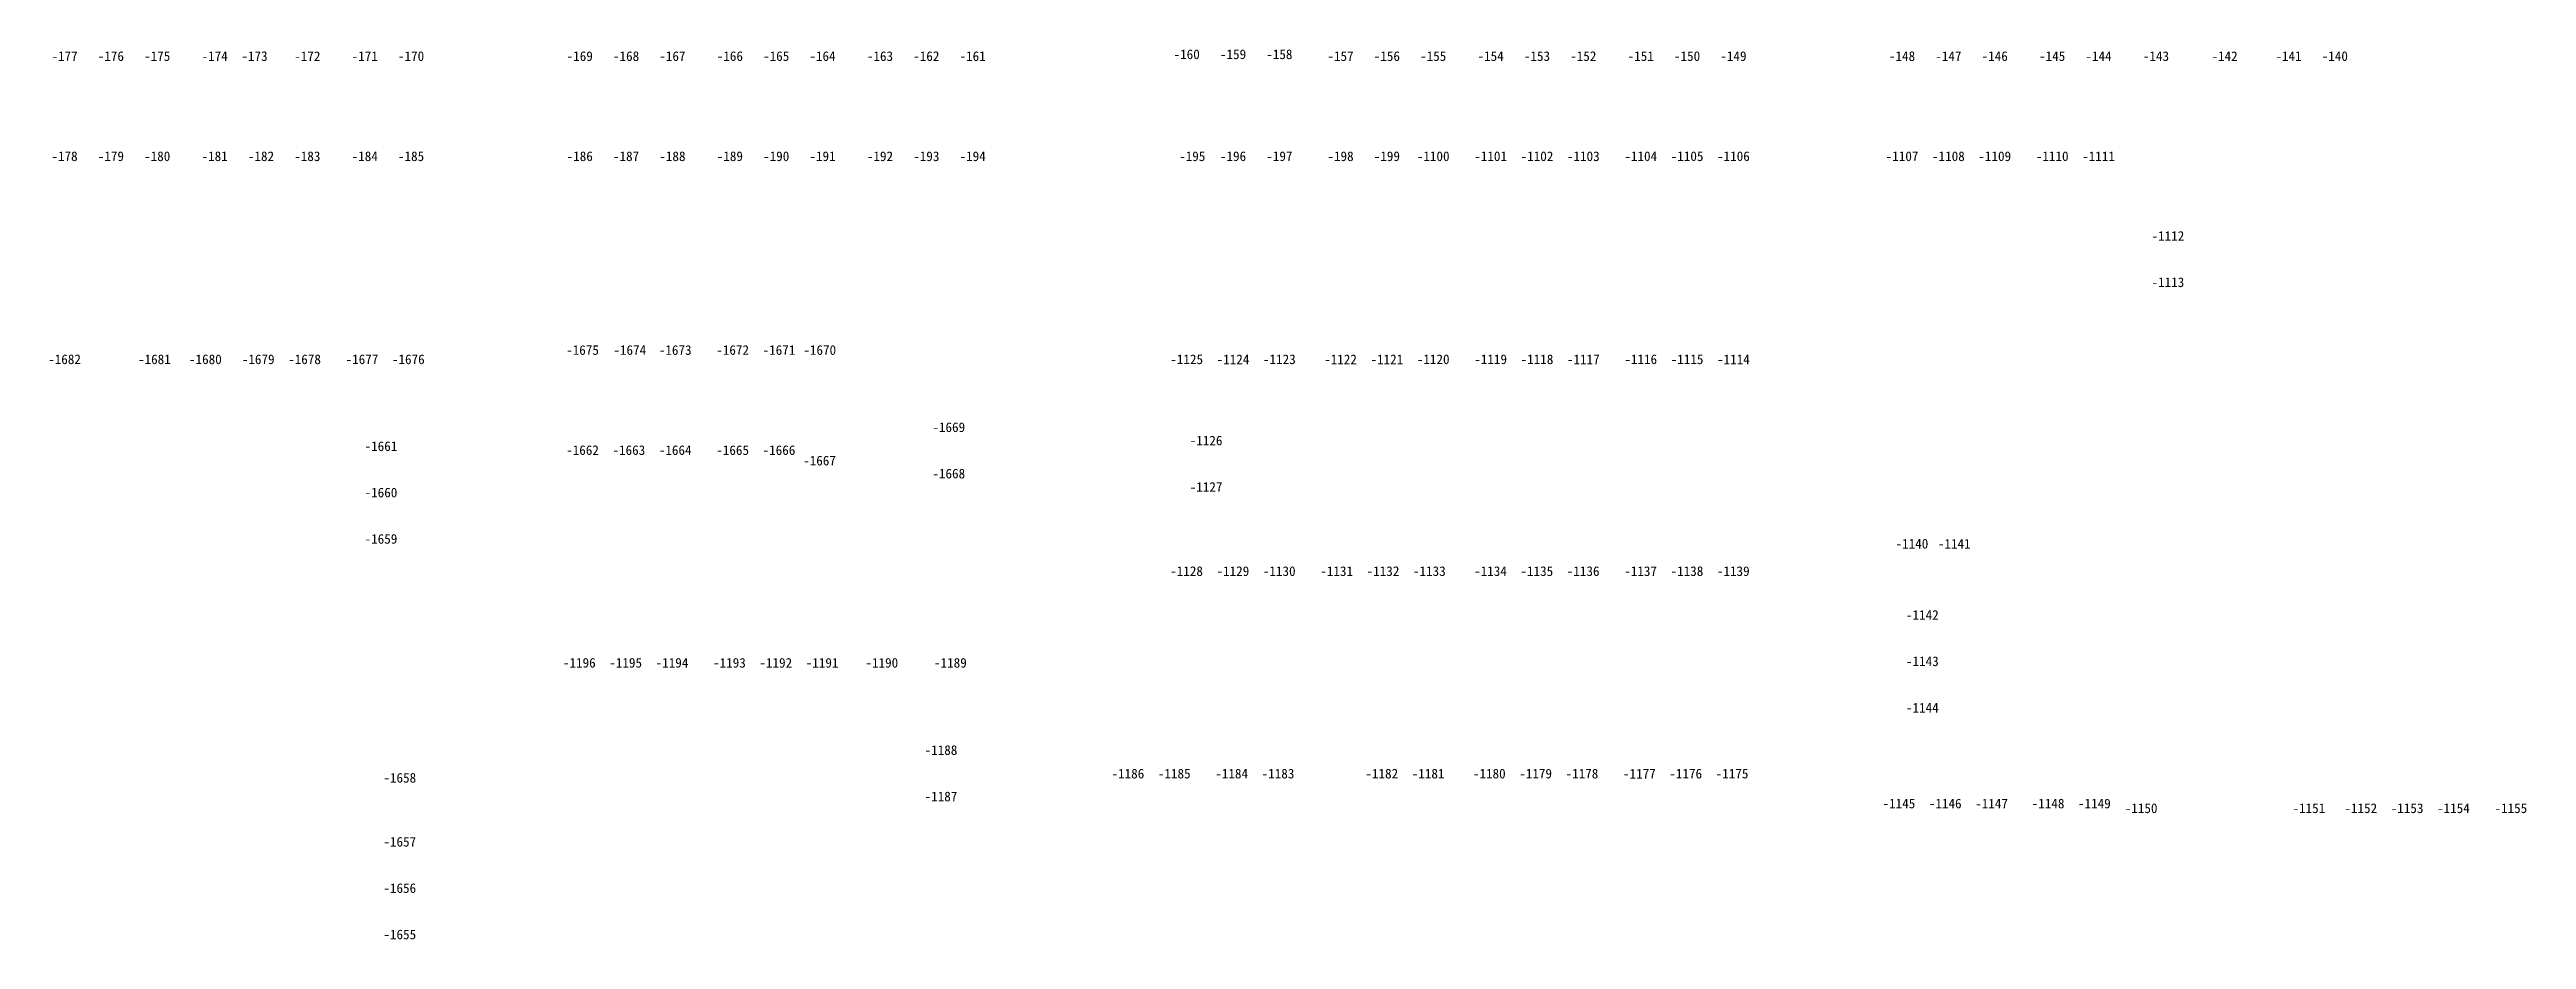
# Model space of a CAD drawing. Header units: millimetres. Extents: x -248992 to 1906102, y -24098 to 332602.
# Drawn here: x -223392 to -89741, y 244816 to 292808 of the extents above; entities that cross this region are included whole.
import ezdxf
from ezdxf.enums import TextEntityAlignment as Align

# ---------------------------------------------------------------- set-up
doc = ezdxf.new("R2010")
doc.units = ezdxf.units.MM
doc.header["$LTSCALE"] = 100
doc.layers.add('a_parking_number', color=120, linetype='Continuous')
doc.styles.add('华文细黑', font='STXIHEI.TTF')

msp = doc.modelspace()

# ---------------------------------------------------------------- texts
at = {"layer": 'a_parking_number', "style": '华文细黑'}
for s, p in [('-177', (-222583.1, 292450, 0)), ('-176', (-220083.1, 292450, 0)), ('-175', (-217583.1, 292450, 0)), ('-174', (-214483.1, 292450, 0)), ('-173', (-212333.1, 292450, 0)), ('-172', (-209483.1, 292450, 0)), ('-171', (-206383.1, 292450, 0)), ('-170', (-203883.1, 292450, 0)), ('-169', (-194783.1, 292450, 0)), ('-168', (-192283.1, 292450, 0)), ('-167', (-189783.1, 292450, 0)), ('-166', (-186683.1, 292450, 0)), ('-165', (-184183.1, 292450, 0)), ('-164', (-181683.1, 292450, 0)), ('-163', (-178583.1, 292450, 0)), ('-162', (-176083.1, 292450, 0)), ('-161', (-173583.1, 292450, 0)), ('-160', (-162033.1, 292550, 0)), ('-159', (-159533.1, 292550, 0)), ('-158', (-157033.1, 292550, 0)), ('-157', (-153733.1, 292450, 0)), ('-156', (-151233.1, 292450, 0)), ('-155', (-148733.1, 292450, 0)), ('-154', (-145633.1, 292450, 0)), ('-153', (-143133.1, 292450, 0)), ('-152', (-140633.1, 292450, 0)), ('-151', (-137533.1, 292450, 0)), ('-150', (-135033.1, 292450, 0)), ('-149', (-132533.1, 292450, 0)), ('-148', (-123433.1, 292450, 0)), ('-147', (-120933.1, 292450, 0)), ('-146', (-118433.1, 292450, 0)), ('-145', (-115333.1, 292450, 0)), ('-144', (-112833.1, 292450, 0)), ('-143', (-109733.1, 292450, 0)), ('-142', (-106033.1, 292450, 0)), ('-141', (-102583.1, 292450, 0)), ('-140', (-100083.1, 292450, 0)), ('-178', (-222583.1, 287050, 0)), ('-179', (-220083.1, 287050, 0)), ('-180', (-217583.1, 287050, 0)), ('-181', (-214483.1, 287050, 0)), ('-182', (-211983.1, 287050, 0)), ('-183', (-209483.1, 287050, 0)), ('-184', (-206383.1, 287050, 0)), ('-185', (-203883.1, 287050, 0)), ('-186', (-194783.1, 287050, 0)), ('-187', (-192283.1, 287050, 0)), ('-188', (-189783.1, 287050, 0)), ('-189', (-186683.1, 287050, 0)), ('-190', (-184183.1, 287050, 0)), ('-191', (-181683.1, 287050, 0)), ('-192', (-178583.1, 287050, 0)), ('-193', (-176083.1, 287050, 0)), ('-194', (-173583.1, 287050, 0)), ('-195', (-161733.1, 287050, 0)), ('-196', (-159533.1, 287050, 0)), ('-197', (-157033.1, 287050, 0)), ('-198', (-153733.1, 287050, 0)), ('-199', (-151233.1, 287050, 0)), ('-1100', (-148733.1, 287050, 0)), ('-1101', (-145633.1, 287050, 0)), ('-1102', (-143133.1, 287050, 0)), ('-1103', (-140633.1, 287050, 0)), ('-1104', (-137533.1, 287050, 0)), ('-1105', (-135033.1, 287050, 0)), ('-1106', (-132533.1, 287050, 0)), ('-1107', (-123433.1, 287050, 0)), ('-1108', (-120933.1, 287050, 0)), ('-1109', (-118433.1, 287050, 0)), ('-1110', (-115333.1, 287050, 0)), ('-1111', (-112833.1, 287050, 0)), ('-1112', (-109090.3, 282755.5)), ('-1113', (-109090.3, 280255.5, 0)), ('-1675', (-194633.1, 276600, 0)), ('-1674', (-192083.1, 276600, 0)), ('-1673', (-189633.1, 276600, 0)), ('-1672', (-186533.1, 276600, 0)), ('-1671', (-184033.1, 276600, 0)), ('-1670', (-181833.1, 276600, 0)), ('-1682', (-222583.1, 276100, 0)), ('-1681', (-217733.1, 276100, 0)), ('-1680', (-214983.1, 276100, 0)), ('-1679', (-212133.1, 276100, 0)), ('-1678', (-209633.1, 276100, 0)), ('-1677', (-206533.1, 276100, 0)), ('-1676', (-204033.1, 276100, 0)), ('-1125', (-162033.1, 276100, 0)), ('-1124', (-159533.1, 276100, 0)), ('-1123', (-157033.1, 276100, 0)), ('-1122', (-153733.1, 276100, 0)), ('-1121', (-151233.1, 276100, 0)), ('-1120', (-148733.1, 276100, 0)), ('-1119', (-145633.1, 276100, 0)), ('-1118', (-143133.1, 276100, 0)), ('-1117', (-140633.1, 276100, 0)), ('-1116', (-137533.1, 276100)), ('-1115', (-135033.1, 276100)), ('-1114', (-132533.1, 276100)), ('-1669', (-174871, 272436.1)), ('-1661', (-205509.6, 271412.8, 0)), ('-1662', (-194633.1, 271200, 0)), ('-1663', (-192133.1, 271200, 0)), ('-1664', (-189633.1, 271200, 0)), ('-1665', (-186533.1, 271200, 0)), ('-1666', (-184033.1, 271200, 0)), ('-1126', (-160986.8, 271717.8, 0)), ('-1667', (-181844.9, 270636.2, 0)), ('-1668', (-174871, 269936.1, 0)), ('-1660', (-205509.6, 268912.8, 0)), ('-1127', (-160986.8, 269217.8, 0)), ('-1659', (-205509.6, 266412.8, 0)), ('-1140', (-122901, 266153.8, 0)), ('-1141', (-120616.5, 266153.8, 0)), ('-1128', (-162040.9, 264674.1, 0)), ('-1129', (-159540.9, 264674.1, 0)), ('-1130', (-157040.9, 264674.1, 0)), ('-1131', (-153940.9, 264674.1, 0)), ('-1132', (-151440.9, 264674.1, 0)), ('-1133', (-148940.9, 264674.1, 0)), ('-1134', (-145640.9, 264674.1, 0)), ('-1135', (-143140.9, 264674.1, 0)), ('-1136', (-140640.9, 264674.1, 0)), ('-1137', (-137540.9, 264674.1, 0)), ('-1138', (-135040.9, 264674.1, 0)), ('-1139', (-132540.9, 264674.1, 0)), ('-1142', (-122338.5, 262314.5)), ('-1196', (-194806.4, 259731.1, 0)), ('-1195', (-192306.4, 259731.1, 0)), ('-1194', (-189806.4, 259731.1, 0)), ('-1193', (-186706.4, 259731.1, 0)), ('-1192', (-184206.4, 259731.1, 0)), ('-1191', (-181706.4, 259731.1, 0)), ('-1190', (-178483.4, 259731.1, 0)), ('-1189', (-174783.4, 259731.1)), ('-1143', (-122338.5, 259814.5)), ('-1144', (-122338.5, 257314.5, 0)), ('-1188', (-175291.5, 255023.4, 0)), ('-1186', (-165206.3, 253754.8, 0)), ('-1185', (-162706.3, 253754.8, 0)), ('-1184', (-159606.3, 253754.8, 0)), ('-1183', (-157106.3, 253754.8, 0)), ('-1182', (-151506.3, 253754.8, 0)), ('-1181', (-149006.3, 253754.8, 0)), ('-1180', (-145706.3, 253754.8, 0)), ('-1179', (-143206.3, 253754.8, 0)), ('-1178', (-140706.3, 253754.8, 0)), ('-1177', (-137606.3, 253754.8, 0)), ('-1176', (-135106.3, 253754.8, 0)), ('-1175', (-132606.3, 253754.8, 0)), ('-1658', (-204494.3, 253529.9, 0)), ('-1187', (-175291.5, 252523.4, 0)), ('-1145', (-123603.8, 252142.3, 0)), ('-1146', (-121103.8, 252142.3, 0)), ('-1147', (-118603.8, 252142.3, 0)), ('-1148', (-115554.7, 252142.3, 0)), ('-1149', (-113054.7, 252142.3, 0)), ('-1150', (-110533.9, 251887.9, 0)), ('-1151', (-101483.1, 251887.9, 0)), ('-1152', (-98683.1, 251888.2, 0)), ('-1153', (-96183.1, 251888.2, 0)), ('-1154', (-93683.1, 251888.2, 0)), ('-1155', (-90583.1, 251888.2, 0)), ('-1657', (-204494.3, 250079.9, 0)), ('-1656', (-204494.3, 247579.9, 0)), ('-1655', (-204494.3, 245079.9, 0))]:
    msp.add_text(s, height=520, dxfattribs=at).set_placement(p, align=Align.MIDDLE)

doc.saveas('drawing.dxf')
